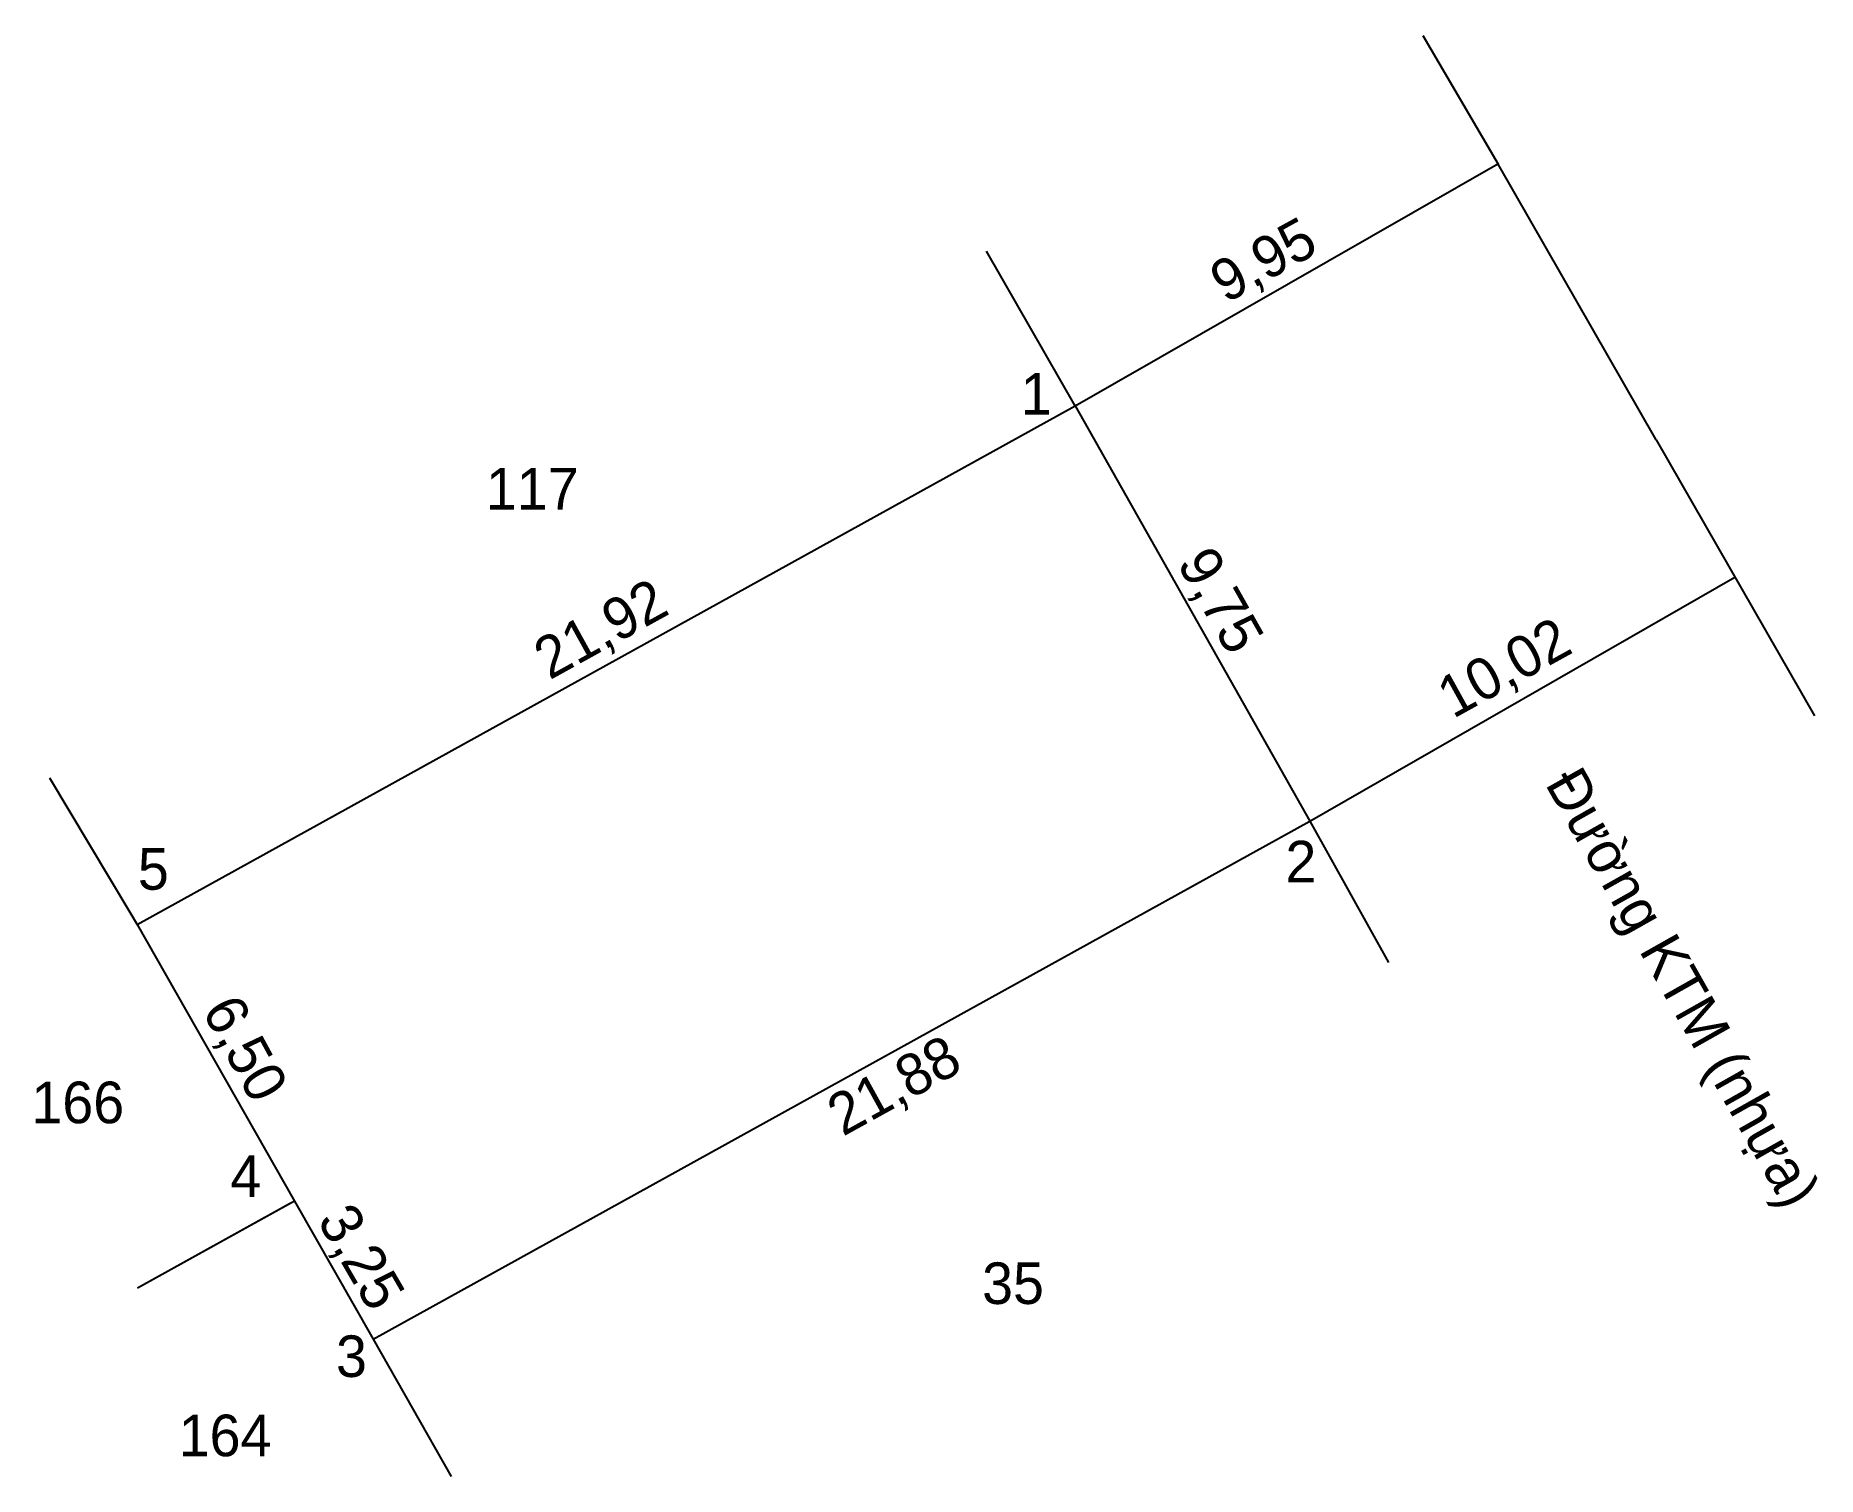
# Model space of a CAD drawing. Extents: x 536614 to 537120, y 1838210 to 1838315.
# Drawn here: x 536614.23 to 536650.64, y 1838243.76 to 1838273.21 of the extents above; entities that cross this region are included whole.
import ezdxf

# ---------------------------------------------------------------- set-up
doc = ezdxf.new("R2010")
doc.units = 0
doc.layers.add('Level 5', color=7, linetype='Continuous')

msp = doc.modelspace()

# ---------------------------------------------------------------- texts
at = {"layer": 'Level 5'}
for s, rotation, p in [('9,95', 28.95, (536638.55, 1838267.727)), ('9,75', 299.431, (536637.541, 1838262.427)), ('21,92', 28.95, (536624.732, 1838260.03)), ('10,02', 28.95, (536643.195, 1838259.239)), ('Đường KTM (nhựa)', 299.431, (536645.064, 1838257.919)), ('6,50', 298.5753, (536617.617, 1838253.28)), ('21,88', 28.95, (536630.726, 1838250.7)), ('3,25', 300.129, (536619.969, 1838248.994))]:
    msp.add_text(s, height=0.85, rotation=rotation, dxfattribs=at).set_placement(p)
for s, p in [('1', (536634.362, 1838265.465)), ('117', (536623.43, 1838263.524)), ('2', (536639.769, 1838255.902)), ('5', (536616.318, 1838255.752)), ('166', (536614.142, 1838250.979)), ('4', (536618.207, 1838249.473)), ('35', (536633.571, 1838247.284)), ('3', (536620.367, 1838245.792)), ('164', (536617.152, 1838244.172))]:
    msp.add_text(s, height=0.85, dxfattribs=at).set_placement(p)

# ---------------------------------------------------------------- linework, layer by layer
at = {"layer": 'Level 5'}
for p, q in [((536642.581, 1838273.21), (536644.115, 1838270.585)), ((536635.475, 1838265.645), (536644.112, 1838270.591)), ((536647.345, 1838264.945), (536644.115, 1838270.585)), ((536635.475, 1838265.645), (536633.664, 1838268.804)), ((536616.301, 1838255.038), (536635.475, 1838265.645)), ((536635.475, 1838265.645), (536640.266, 1838257.153)), ((536647.345, 1838264.945), (536650.585, 1838259.305)), ((536640.266, 1838257.153), (536648.954, 1838262.144)), ((536614.515, 1838258.042), (536616.155, 1838255.295)), ((536614.515, 1838258.042), (536616.155, 1838255.295)), ((536621.124, 1838246.563), (536640.266, 1838257.153)), ((536640.266, 1838257.153), (536641.875, 1838254.265)), ((536616.155, 1838255.295), (536616.301, 1838255.038)), ((536616.301, 1838255.038), (536619.516, 1838249.386)), ((536619.516, 1838249.386), (536616.313, 1838247.605)), ((536619.516, 1838249.386), (536621.124, 1838246.563)), ((536619.419, 1838249.333), (536616.313, 1838247.605)), ((536621.124, 1838246.563), (536622.72, 1838243.761))]:
    msp.add_line(p, q, dxfattribs=at)

msp.set_redraw_order([(e.dxf.handle, doc.entitydb.next_handle()) for e in msp.query("TEXT MTEXT ATTDEF DIMENSION ARC_DIMENSION")])  # texts and dimensions are drawn at this point

doc.saveas('drawing.dxf')
